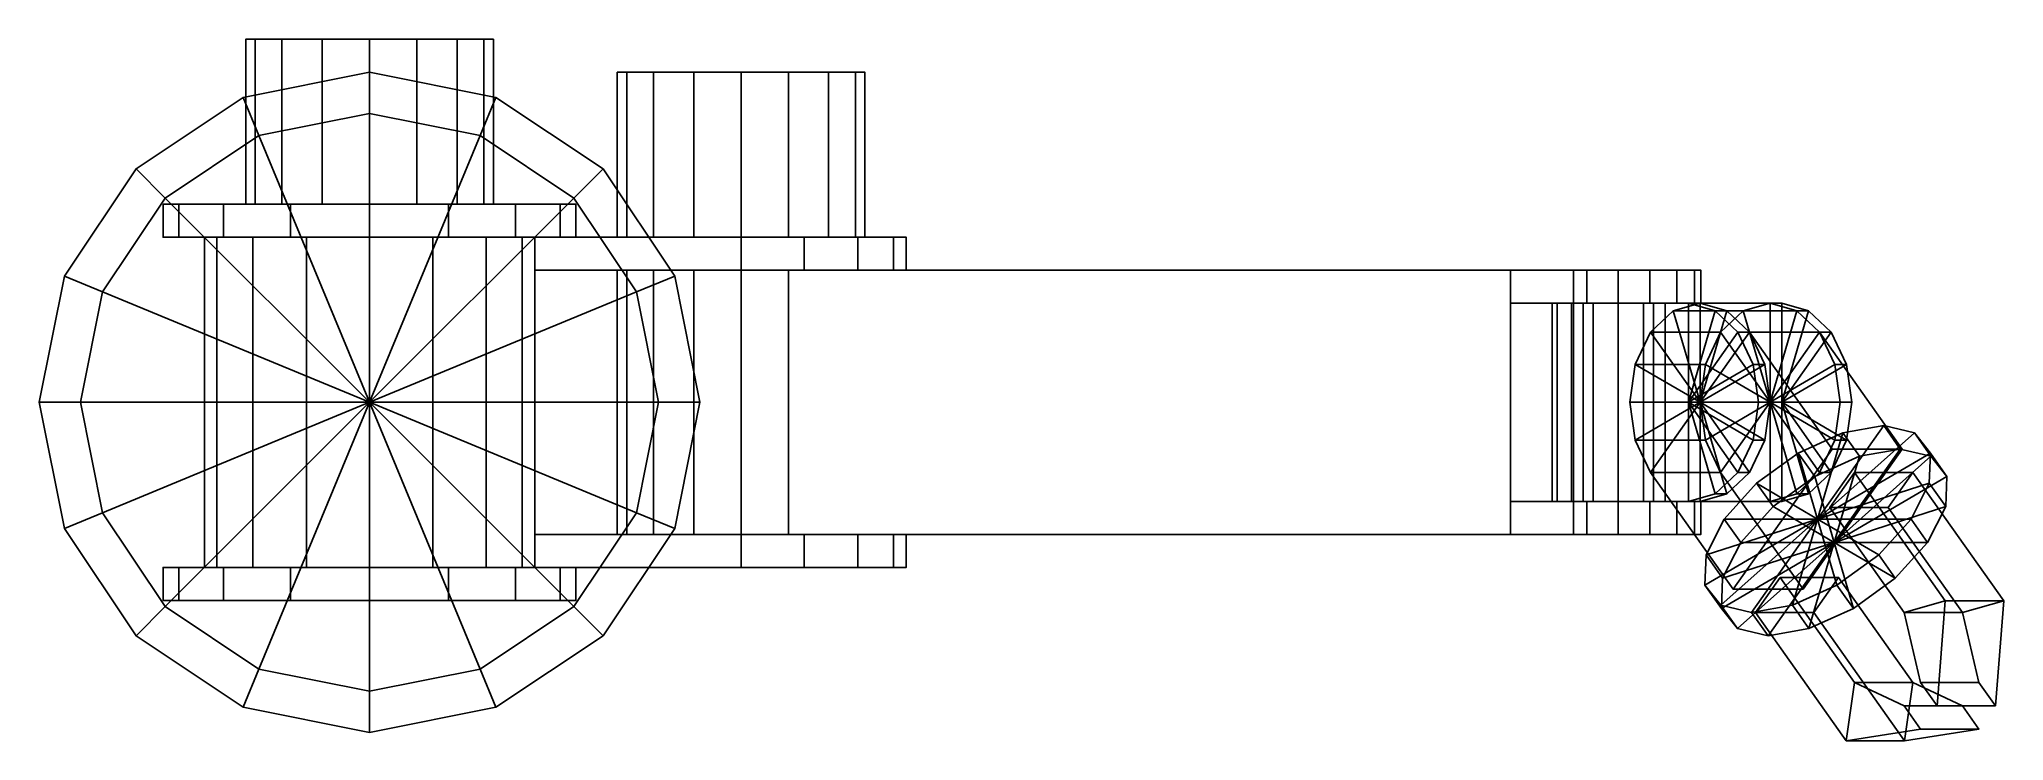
# Model space of a CAD drawing. Header units: metres. Extents: x -119 to 119, y -43 to 43.
import ezdxf

# ---------------------------------------------------------------- set-up
doc = ezdxf.new("R2010")
doc.units = ezdxf.units.M

msp = doc.modelspace()

# ---------------------------------------------------------------- linework, layer by layer
at = {"color": 5}
for points in [[(-78.961914, 42.506096, -25), (-92.820107, 42.506096, -30.74025), (-93.961914, 42.506096, -25), (-78.961914, 42.506096, -25)], [(-78.961914, 42.506096, -25), (-93.961914, 42.506096, -25), (-92.820107, 42.506096, -19.25975), (-78.961914, 42.506096, -25)], [(-92.820107, 42.506096, -30.74025), (-92.820107, 22.506096, -30.74025), (-93.961914, 22.506096, -25), (-93.961914, 42.506096, -25)], [(-93.961914, 42.506096, -25), (-93.961914, 22.506096, -25), (-92.820107, 22.506096, -19.25975), (-92.820107, 42.506096, -19.25975)], [(-78.961914, 42.506096, -25), (-89.568512, 42.506096, -35.606606), (-92.820107, 42.506096, -30.74025), (-78.961914, 42.506096, -25)], [(-78.961914, 42.506096, -25), (-92.820107, 42.506096, -19.25975), (-89.568512, 42.506096, -14.393394), (-78.961914, 42.506096, -25)], [(-89.568512, 42.506096, -35.606606), (-89.568512, 22.506096, -35.606606), (-92.820107, 22.506096, -30.74025), (-92.820107, 42.506096, -30.74025)], [(-92.820107, 42.506096, -19.25975), (-92.820107, 22.506096, -19.25975), (-89.568512, 22.506096, -14.393394), (-89.568512, 42.506096, -14.393394)], [(-78.961914, 42.506096, -25), (-84.702164, 42.506096, -38.858192), (-89.568512, 42.506096, -35.606606), (-78.961914, 42.506096, -25)], [(-78.961914, 42.506096, -25), (-89.568512, 42.506096, -14.393394), (-84.702164, 42.506096, -11.141808), (-78.961914, 42.506096, -25)], [(-84.702164, 42.506096, -38.858192), (-84.702164, 22.506096, -38.858192), (-89.568512, 22.506096, -35.606606), (-89.568512, 42.506096, -35.606606)], [(-89.568512, 42.506096, -14.393394), (-89.568512, 22.506096, -14.393394), (-84.702164, 22.506096, -11.141808), (-84.702164, 42.506096, -11.141808)], [(-78.961914, 42.506096, -25), (-78.961914, 42.506096, -40), (-84.702164, 42.506096, -38.858192), (-78.961914, 42.506096, -25)], [(-78.961914, 42.506096, -25), (-84.702164, 42.506096, -11.141808), (-78.961914, 42.506096, -10), (-78.961914, 42.506096, -25)], [(-78.961914, 42.506096, -40), (-78.961914, 22.506096, -40), (-84.702164, 22.506096, -38.858192), (-84.702164, 42.506096, -38.858192)], [(-84.702164, 42.506096, -11.141808), (-84.702164, 22.506096, -11.141808), (-78.961914, 22.506096, -10), (-78.961914, 42.506096, -10)], [(-78.961914, 42.506096, -25), (-73.221664, 42.506096, -38.858192), (-78.961914, 42.506096, -40), (-78.961914, 42.506096, -25)], [(-78.961914, 42.506096, -25), (-68.355309, 42.506096, -35.606606), (-73.221664, 42.506096, -38.858192), (-78.961914, 42.506096, -25)], [(-78.961914, 42.506096, -25), (-65.103722, 42.506096, -30.74025), (-68.355309, 42.506096, -35.606606), (-78.961914, 42.506096, -25)], [(-78.961914, 42.506096, -25), (-63.961914, 42.506096, -25), (-65.103722, 42.506096, -30.74025), (-78.961914, 42.506096, -25)], [(-78.961914, 42.506096, -25), (-65.103722, 42.506096, -19.25975), (-63.961914, 42.506096, -25), (-78.961914, 42.506096, -25)], [(-78.961914, 42.506096, -25), (-68.355309, 42.506096, -14.393394), (-65.103722, 42.506096, -19.25975), (-78.961914, 42.506096, -25)], [(-78.961914, 42.506096, -25), (-73.221664, 42.506096, -11.141808), (-68.355309, 42.506096, -14.393394), (-78.961914, 42.506096, -25)], [(-78.961914, 42.506096, -25), (-78.961914, 42.506096, -10), (-73.221664, 42.506096, -11.141808), (-78.961914, 42.506096, -25)], [(-73.221664, 42.506096, -38.858192), (-73.221664, 22.506096, -38.858192), (-78.961914, 22.506096, -40), (-78.961914, 42.506096, -40)], [(-78.961914, 42.506096, -10), (-78.961914, 22.506096, -10), (-73.221664, 22.506096, -11.141808), (-73.221664, 42.506096, -11.141808)], [(-68.355309, 42.506096, -35.606606), (-68.355309, 22.506096, -35.606606), (-73.221664, 22.506096, -38.858192), (-73.221664, 42.506096, -38.858192)], [(-73.221664, 42.506096, -11.141808), (-73.221664, 22.506096, -11.141808), (-68.355309, 22.506096, -14.393394), (-68.355309, 42.506096, -14.393394)], [(-65.103722, 42.506096, -30.74025), (-65.103722, 22.506096, -30.74025), (-68.355309, 22.506096, -35.606606), (-68.355309, 42.506096, -35.606606)], [(-68.355309, 42.506096, -14.393394), (-68.355309, 22.506096, -14.393394), (-65.103722, 22.506096, -19.25975), (-65.103722, 42.506096, -19.25975)], [(-63.961914, 42.506096, -25), (-63.961914, 22.506096, -25), (-65.103722, 22.506096, -30.74025), (-65.103722, 42.506096, -30.74025)], [(-65.103722, 42.506096, -19.25975), (-65.103722, 22.506096, -19.25975), (-63.961914, 22.506096, -25), (-63.961914, 42.506096, -25)], [(-48.961914, 38.506096, 80), (-48.961914, 18.506096, 80), (-47.820107, 18.506096, 85.74025), (-47.820107, 38.506096, 85.74025)], [(-47.820107, 38.506096, 74.25975), (-47.820107, 18.506096, 74.25975), (-48.961914, 18.506096, 80), (-48.961914, 38.506096, 80)], [(-33.961914, 38.506096, 80), (-48.961914, 38.506096, 80), (-47.820107, 38.506096, 85.74025), (-33.961914, 38.506096, 80)], [(-33.961914, 38.506096, 80), (-47.820107, 38.506096, 74.25975), (-48.961914, 38.506096, 80), (-33.961914, 38.506096, 80)], [(-47.820107, 38.506096, 85.74025), (-47.820107, 18.506096, 85.74025), (-44.56852, 18.506096, 90.606598), (-44.56852, 38.506096, 90.606598)], [(-44.56852, 38.506096, 69.393402), (-44.56852, 18.506096, 69.393402), (-47.820107, 18.506096, 74.25975), (-47.820107, 38.506096, 74.25975)], [(-33.961914, 38.506096, 80), (-47.820107, 38.506096, 85.74025), (-44.56852, 38.506096, 90.606598), (-33.961914, 38.506096, 80)], [(-33.961914, 38.506096, 80), (-44.56852, 38.506096, 69.393402), (-47.820107, 38.506096, 74.25975), (-33.961914, 38.506096, 80)], [(-44.56852, 38.506096, 90.606598), (-44.56852, 18.506096, 90.606598), (-39.702164, 18.506096, 93.8582), (-39.702164, 38.506096, 93.8582)], [(-39.702164, 38.506096, 66.1418), (-39.702164, 18.506096, 66.1418), (-44.56852, 18.506096, 69.393402), (-44.56852, 38.506096, 69.393402)], [(-33.961914, 38.506096, 80), (-44.56852, 38.506096, 90.606598), (-39.702164, 38.506096, 93.8582), (-33.961914, 38.506096, 80)], [(-33.961914, 38.506096, 80), (-39.702164, 38.506096, 66.1418), (-44.56852, 38.506096, 69.393402), (-33.961914, 38.506096, 80)], [(-39.702164, 38.506096, 93.8582), (-39.702164, 18.506096, 93.8582), (-33.961914, 18.506096, 95), (-33.961914, 38.506096, 95)], [(-33.961914, 38.506096, 65), (-33.961914, 18.506096, 65), (-39.702164, 18.506096, 66.1418), (-39.702164, 38.506096, 66.1418)], [(-33.961914, 38.506096, 80), (-39.702164, 38.506096, 93.8582), (-33.961914, 38.506096, 95), (-33.961914, 38.506096, 80)], [(-33.961914, 38.506096, 80), (-33.961914, 38.506096, 65), (-39.702164, 38.506096, 66.1418), (-33.961914, 38.506096, 80)], [(-33.961914, 38.506096, 95), (-33.961914, 18.506096, 95), (-28.221664, 18.506096, 93.8582), (-28.221664, 38.506096, 93.8582)], [(-28.221664, 38.506096, 66.1418), (-28.221664, 18.506096, 66.1418), (-33.961914, 18.506096, 65), (-33.961914, 38.506096, 65)], [(-33.961914, 38.506096, 80), (-33.961914, 38.506096, 95), (-28.221664, 38.506096, 93.8582), (-33.961914, 38.506096, 80)], [(-33.961914, 38.506096, 80), (-28.221664, 38.506096, 93.8582), (-23.355309, 38.506096, 90.606598), (-33.961914, 38.506096, 80)], [(-33.961914, 38.506096, 80), (-23.355309, 38.506096, 90.606598), (-20.103714, 38.506096, 85.74025), (-33.961914, 38.506096, 80)], [(-33.961914, 38.506096, 80), (-20.103714, 38.506096, 85.74025), (-18.961914, 38.506096, 80), (-33.961914, 38.506096, 80)], [(-33.961914, 38.506096, 80), (-18.961914, 38.506096, 80), (-20.103714, 38.506096, 74.25975), (-33.961914, 38.506096, 80)], [(-33.961914, 38.506096, 80), (-20.103714, 38.506096, 74.25975), (-23.355309, 38.506096, 69.393402), (-33.961914, 38.506096, 80)], [(-33.961914, 38.506096, 80), (-23.355309, 38.506096, 69.393402), (-28.221664, 38.506096, 66.1418), (-33.961914, 38.506096, 80)], [(-33.961914, 38.506096, 80), (-28.221664, 38.506096, 66.1418), (-33.961914, 38.506096, 65), (-33.961914, 38.506096, 80)], [(-28.221664, 38.506096, 93.8582), (-28.221664, 18.506096, 93.8582), (-23.355309, 18.506096, 90.606598), (-23.355309, 38.506096, 90.606598)], [(-23.355309, 38.506096, 69.393402), (-23.355309, 18.506096, 69.393402), (-28.221664, 18.506096, 66.1418), (-28.221664, 38.506096, 66.1418)], [(-23.355309, 38.506096, 90.606598), (-23.355309, 18.506096, 90.606598), (-20.103714, 18.506096, 85.74025), (-20.103714, 38.506096, 85.74025)], [(-20.103714, 38.506096, 74.25975), (-20.103714, 18.506096, 74.25975), (-23.355309, 18.506096, 69.393402), (-23.355309, 38.506096, 69.393402)], [(-20.103714, 38.506096, 85.74025), (-20.103714, 18.506096, 85.74025), (-18.961914, 18.506096, 80), (-18.961914, 38.506096, 80)], [(-18.961914, 38.506096, 80), (-18.961914, 18.506096, 80), (-20.103714, 18.506096, 74.25975), (-20.103714, 38.506096, 74.25975)]]:
    msp.add_3dface(points, dxfattribs=at)
at = {"color": 1}
for points in [[(-78.961914, 33.506096, -70), (-78.961914, 38.506096, -70), (-94.269257, 35.461273, -70), (-92.355835, 30.841881, -70)], [(-78.961914, 38.506096, -70), (-78.961914, 38.506096, -100), (-94.269257, 35.461273, -100), (-94.269257, 35.461273, -70)], [(-65.567993, 30.841881, -70), (-63.654579, 35.461273, -70), (-78.961914, 38.506096, -70), (-78.961914, 33.506096, -70)], [(-63.654579, 35.461273, -70), (-63.654579, 35.461273, -100), (-78.961914, 38.506096, -100), (-78.961914, 38.506096, -70)], [(-92.355835, 30.841881, -70), (-94.269257, 35.461273, -70), (-107.246185, 26.790367, -70), (-103.710648, 23.254829, -70)], [(-94.269257, 35.461273, -70), (-94.269257, 35.461273, -100), (-107.246185, 26.790367, -100), (-107.246185, 26.790367, -70)], [(-78.961914, -1.493904, -50), (-78.961914, 33.506096, -50), (-92.355835, 30.841881, -50), (-78.961914, -1.493904, -50)], [(-78.961914, 33.506096, -50), (-78.961914, 33.506096, -70), (-92.355835, 30.841881, -70), (-92.355835, 30.841881, -50)], [(-78.961914, -1.493904, -50), (-65.567993, 30.841881, -50), (-78.961914, 33.506096, -50), (-78.961914, -1.493904, -50)], [(-65.567993, 30.841881, -50), (-65.567993, 30.841881, -70), (-78.961914, 33.506096, -70), (-78.961914, 33.506096, -50)], [(-54.213181, 23.254829, -70), (-50.677643, 26.790367, -70), (-63.654579, 35.461273, -70), (-65.567993, 30.841881, -70)], [(-50.677643, 26.790367, -70), (-50.677643, 26.790367, -100), (-63.654579, 35.461273, -100), (-63.654579, 35.461273, -70)], [(-78.961914, -1.493904, -50), (-92.355835, 30.841881, -50), (-103.710648, 23.254829, -50), (-78.961914, -1.493904, -50)], [(-92.355835, 30.841881, -50), (-92.355835, 30.841881, -70), (-103.710648, 23.254829, -70), (-103.710648, 23.254829, -50)], [(-78.961914, -1.493904, -50), (-54.213181, 23.254829, -50), (-65.567993, 30.841881, -50), (-78.961914, -1.493904, -50)], [(-54.213181, 23.254829, -50), (-54.213181, 23.254829, -70), (-65.567993, 30.841881, -70), (-65.567993, 30.841881, -50)], [(-103.710648, 23.254829, -70), (-107.246185, 26.790367, -70), (-115.917099, 13.813431, -70), (-111.297699, 11.900017, -70)], [(-107.246185, 26.790367, -70), (-107.246185, 26.790367, -100), (-115.917099, 13.813431, -100), (-115.917099, 13.813431, -70)], [(-46.626129, 11.900017, -70), (-42.006737, 13.813431, -70), (-50.677643, 26.790367, -70), (-54.213181, 23.254829, -70)], [(-42.006737, 13.813431, -70), (-42.006737, 13.813431, -100), (-50.677643, 26.790367, -100), (-50.677643, 26.790367, -70)], [(-78.961914, -1.493904, -50), (-103.710648, 23.254829, -50), (-111.297699, 11.900017, -50), (-78.961914, -1.493904, -50)], [(-103.710648, 23.254829, -50), (-103.710648, 23.254829, -70), (-111.297699, 11.900017, -70), (-111.297699, 11.900017, -50)], [(-78.961914, -1.493904, -50), (-46.626129, 11.900017, -50), (-54.213181, 23.254829, -50), (-78.961914, -1.493904, -50)], [(-46.626129, 11.900017, -50), (-46.626129, 11.900017, -70), (-54.213181, 23.254829, -70), (-54.213181, 23.254829, -50)], [(-111.297699, 11.900017, -70), (-115.917099, 13.813431, -70), (-118.961914, -1.493904, -70), (-113.961914, -1.493904, -70)], [(-115.917099, 13.813431, -70), (-115.917099, 13.813431, -100), (-118.961914, -1.493904, -100), (-118.961914, -1.493904, -70)], [(-78.961914, -1.493904, -50), (-111.297699, 11.900017, -50), (-113.961914, -1.493904, -50), (-78.961914, -1.493904, -50)], [(-111.297699, 11.900017, -50), (-111.297699, 11.900017, -70), (-113.961914, -1.493904, -70), (-113.961914, -1.493904, -50)], [(-78.961914, -1.493904, -50), (-43.961914, -1.493904, -50), (-46.626129, 11.900017, -50), (-78.961914, -1.493904, -50)], [(-43.961914, -1.493904, -70), (-38.961914, -1.493904, -70), (-42.006737, 13.813431, -70), (-46.626129, 11.900017, -70)], [(-43.961914, -1.493904, -50), (-43.961914, -1.493904, -70), (-46.626129, 11.900017, -70), (-46.626129, 11.900017, -50)], [(-38.961914, -1.493904, -70), (-38.961914, -1.493904, -100), (-42.006737, 13.813431, -100), (-42.006737, 13.813431, -70)], [(-113.961914, -1.493904, -70), (-118.961914, -1.493904, -70), (-115.917099, -16.801239, -70), (-111.297699, -14.887825, -70)], [(-118.961914, -1.493904, -70), (-118.961914, -1.493904, -100), (-115.917099, -16.801239, -100), (-115.917099, -16.801239, -70)], [(-78.961914, -1.493904, -50), (-113.961914, -1.493904, -50), (-111.297699, -14.887825, -50), (-78.961914, -1.493904, -50)], [(-113.961914, -1.493904, -50), (-113.961914, -1.493904, -70), (-111.297699, -14.887825, -70), (-111.297699, -14.887825, -50)], [(-78.961914, -1.493904, -50), (-111.297699, -14.887825, -50), (-103.710648, -26.242641, -50), (-78.961914, -1.493904, -50)], [(-78.961914, -1.493904, -50), (-103.710648, -26.242641, -50), (-92.355835, -33.829689, -50), (-78.961914, -1.493904, -50)], [(-78.961914, -1.493904, -50), (-92.355835, -33.829689, -50), (-78.961914, -36.493904, -50), (-78.961914, -1.493904, -50)], [(-78.961914, -1.493904, -50), (-46.626129, -14.887825, -50), (-43.961914, -1.493904, -50), (-78.961914, -1.493904, -50)], [(-78.961914, -1.493904, -50), (-54.213181, -26.242641, -50), (-46.626129, -14.887825, -50), (-78.961914, -1.493904, -50)], [(-78.961914, -1.493904, -50), (-65.567993, -33.829689, -50), (-54.213181, -26.242641, -50), (-78.961914, -1.493904, -50)], [(-78.961914, -1.493904, -50), (-78.961914, -36.493904, -50), (-65.567993, -33.829689, -50), (-78.961914, -1.493904, -50)], [(-46.626129, -14.887825, -50), (-46.626129, -14.887825, -70), (-43.961914, -1.493904, -70), (-43.961914, -1.493904, -50)], [(-46.626129, -14.887825, -70), (-42.006737, -16.801239, -70), (-38.961914, -1.493904, -70), (-43.961914, -1.493904, -70)], [(-42.006737, -16.801239, -70), (-42.006737, -16.801239, -100), (-38.961914, -1.493904, -100), (-38.961914, -1.493904, -70)], [(-111.297699, -14.887825, -70), (-115.917099, -16.801239, -70), (-107.246185, -29.778175, -70), (-103.710648, -26.242641, -70)], [(-111.297699, -14.887825, -50), (-111.297699, -14.887825, -70), (-103.710648, -26.242641, -70), (-103.710648, -26.242641, -50)], [(-54.213181, -26.242641, -50), (-54.213181, -26.242641, -70), (-46.626129, -14.887825, -70), (-46.626129, -14.887825, -50)], [(-54.213181, -26.242641, -70), (-50.677643, -29.778175, -70), (-42.006737, -16.801239, -70), (-46.626129, -14.887825, -70)], [(-115.917099, -16.801239, -70), (-115.917099, -16.801239, -100), (-107.246185, -29.778175, -100), (-107.246185, -29.778175, -70)], [(-50.677643, -29.778175, -70), (-50.677643, -29.778175, -100), (-42.006737, -16.801239, -100), (-42.006737, -16.801239, -70)], [(-103.710648, -26.242641, -70), (-107.246185, -29.778175, -70), (-94.269257, -38.449085, -70), (-92.355835, -33.829689, -70)], [(-103.710648, -26.242641, -50), (-103.710648, -26.242641, -70), (-92.355835, -33.829689, -70), (-92.355835, -33.829689, -50)], [(-65.567993, -33.829689, -50), (-65.567993, -33.829689, -70), (-54.213181, -26.242641, -70), (-54.213181, -26.242641, -50)], [(-65.567993, -33.829689, -70), (-63.654579, -38.449085, -70), (-50.677643, -29.778175, -70), (-54.213181, -26.242641, -70)], [(-107.246185, -29.778175, -70), (-107.246185, -29.778175, -100), (-94.269257, -38.449085, -100), (-94.269257, -38.449085, -70)], [(-63.654579, -38.449085, -70), (-63.654579, -38.449085, -100), (-50.677643, -29.778175, -100), (-50.677643, -29.778175, -70)], [(-92.355835, -33.829689, -70), (-94.269257, -38.449085, -70), (-78.961914, -41.493904, -70), (-78.961914, -36.493904, -70)], [(-92.355835, -33.829689, -50), (-92.355835, -33.829689, -70), (-78.961914, -36.493904, -70), (-78.961914, -36.493904, -50)], [(-78.961914, -36.493904, -50), (-78.961914, -36.493904, -70), (-65.567993, -33.829689, -70), (-65.567993, -33.829689, -50)], [(-78.961914, -36.493904, -70), (-78.961914, -41.493904, -70), (-63.654579, -38.449085, -70), (-65.567993, -33.829689, -70)], [(-94.269257, -38.449085, -70), (-94.269257, -38.449085, -100), (-78.961914, -41.493904, -100), (-78.961914, -41.493904, -70)], [(-78.961914, -41.493904, -70), (-78.961914, -41.493904, -100), (-63.654579, -38.449085, -100), (-63.654579, -38.449085, -70)]]:
    msp.add_3dface(points, dxfattribs=at)
at = {"color": 2}
for points in [[(-103.961914, 22.506096, -50), (-53.961914, 22.506096, -50), (-53.961914, 22.506096, -25), (-103.961914, 22.506096, -25)], [(-78.961914, 22.506096, -25), (-102.058899, 22.506096, -15.432915), (-103.961914, 22.506096, -25), (-78.961914, 22.506096, -25)], [(-102.058899, 18.506096, -15.432915), (-102.058899, 22.506096, -15.432915), (-103.961914, 22.506096, -25), (-103.961914, 18.506096, -25)], [(-103.961914, 22.506096, -25), (-103.961914, 22.506096, -50), (-103.961914, 18.506096, -50), (-103.961914, 18.506096, -25)], [(-78.961914, 22.506096, -25), (-96.639587, 22.506096, -7.322327), (-102.058899, 22.506096, -15.432915), (-78.961914, 22.506096, -25)], [(-96.639587, 18.506096, -7.322327), (-96.639587, 22.506096, -7.322327), (-102.058899, 22.506096, -15.432915), (-102.058899, 18.506096, -15.432915)], [(-78.961914, 22.506096, -25), (-88.528999, 22.506096, -1.903015), (-96.639587, 22.506096, -7.322327), (-78.961914, 22.506096, -25)], [(-88.528999, 18.506096, -1.903015), (-88.528999, 22.506096, -1.903015), (-96.639587, 22.506096, -7.322327), (-96.639587, 18.506096, -7.322327)], [(-78.961914, 22.506096, -25), (-78.961914, 22.506096), (-88.528999, 22.506096, -1.903015), (-78.961914, 22.506096, -25)], [(-78.961914, 18.506096), (-78.961914, 22.506096), (-88.528999, 22.506096, -1.903015), (-88.528999, 18.506096, -1.903015)], [(-78.961914, 22.506096, -25), (-55.864929, 22.506096, -15.432915), (-61.284241, 22.506096, -7.322327), (-78.961914, 22.506096, -25)], [(-78.961914, 22.506096, -25), (-61.284241, 22.506096, -7.322327), (-69.394829, 22.506096, -1.903015), (-78.961914, 22.506096, -25)], [(-78.961914, 22.506096, -25), (-69.394829, 22.506096, -1.903015), (-78.961914, 22.506096), (-78.961914, 22.506096, -25)], [(-78.961914, 22.506096, -25), (-53.961914, 22.506096, -25), (-55.864929, 22.506096, -15.432915), (-78.961914, 22.506096, -25)], [(-69.394829, 18.506096, -1.903015), (-69.394829, 22.506096, -1.903015), (-78.961914, 22.506096), (-78.961914, 18.506096)], [(-61.284241, 18.506096, -7.322327), (-61.284241, 22.506096, -7.322327), (-69.394829, 22.506096, -1.903015), (-69.394829, 18.506096, -1.903015)], [(-55.864929, 18.506096, -15.432915), (-55.864929, 22.506096, -15.432915), (-61.284241, 22.506096, -7.322327), (-61.284241, 18.506096, -7.322327)], [(-53.961914, 18.506096, -25), (-53.961914, 22.506096, -25), (-55.864929, 22.506096, -15.432915), (-55.864929, 18.506096, -15.432915)], [(-53.961914, 22.506096, -25), (-53.961914, 22.506096, -50), (-53.961914, 18.506096, -50), (-53.961914, 18.506096, -25)], [(-78.961914, 18.506096, -25), (-102.058899, 18.506096, -15.432915), (-103.961914, 18.506096, -25), (-78.961914, 18.506096, -25)], [(-103.961914, 18.506096, -50), (-53.961914, 18.506096, -50), (-53.961914, 18.506096, -25), (-103.961914, 18.506096, -25)], [(-78.961914, 18.506096, -25), (-96.639587, 18.506096, -7.322327), (-102.058899, 18.506096, -15.432915), (-78.961914, 18.506096, -25)], [(-78.961914, 18.506096, -25), (-88.528999, 18.506096, -1.903015), (-96.639587, 18.506096, -7.322327), (-78.961914, 18.506096, -25)], [(-78.961914, 18.506096, -25), (-78.961914, 18.506096), (-88.528999, 18.506096, -1.903015), (-78.961914, 18.506096, -25)], [(-78.961914, 18.506096, -25), (-55.864929, 18.506096, -15.432915), (-61.284241, 18.506096, -7.322327), (-78.961914, 18.506096, -25)], [(-78.961914, 18.506096, -25), (-61.284241, 18.506096, -7.322327), (-69.394829, 18.506096, -1.903015), (-78.961914, 18.506096, -25)], [(-78.961914, 18.506096, -25), (-69.394829, 18.506096, -1.903015), (-78.961914, 18.506096), (-78.961914, 18.506096, -25)], [(-78.961914, 18.506096, -25), (-53.961914, 18.506096, -25), (-55.864929, 18.506096, -15.432915), (-78.961914, 18.506096, -25)], [(-58.961914, 18.506096, 50), (-33.961914, 18.506096, 58.797729), (-33.961914, 18.506096, 100), (-58.961914, 18.506096, 100)], [(-58.961914, 18.506096, 100), (-33.961914, 18.506096, 100), (-33.961914, 14.506096, 100), (-58.961914, 14.506096, 100)], [(-58.961914, 18.506096, 50), (-26.308243, 18.506096, 61.522415), (-26.308243, 14.506096, 61.522415), (-58.961914, 14.506096, 50)], [(-33.961914, 18.506096, 80), (-26.308243, 18.506096, 61.522415), (-33.961914, 18.506096, 58.797729), (-33.961914, 18.506096, 80)], [(-33.961914, 18.506096, 80), (-26.308243, 18.506096, 98.477585), (-33.961914, 18.506096, 100), (-33.961914, 18.506096, 80)], [(-33.961914, 18.506096, 80), (-19.819778, 18.506096, 94.142136), (-26.308243, 18.506096, 98.477585), (-33.961914, 18.506096, 80)], [(-33.961914, 18.506096, 80), (-15.484329, 18.506096, 87.653671), (-19.819778, 18.506096, 94.142136), (-33.961914, 18.506096, 80)], [(-33.961914, 18.506096, 80), (-13.961914, 18.506096, 80), (-15.484329, 18.506096, 87.653671), (-33.961914, 18.506096, 80)], [(-33.961914, 18.506096, 80), (-15.484329, 18.506096, 72.346329), (-13.961914, 18.506096, 80), (-33.961914, 18.506096, 80)], [(-33.961914, 18.506096, 80), (-19.819778, 18.506096, 65.857864), (-15.484329, 18.506096, 72.346329), (-33.961914, 18.506096, 80)], [(-33.961914, 18.506096, 80), (-26.308243, 18.506096, 61.522415), (-19.819778, 18.506096, 65.857864), (-33.961914, 18.506096, 80)], [(-26.308243, 14.506096, 98.477585), (-26.308243, 18.506096, 98.477585), (-33.961914, 18.506096, 100), (-33.961914, 14.506096, 100)], [(-19.819778, 14.506096, 94.142136), (-19.819778, 18.506096, 94.142136), (-26.308243, 18.506096, 98.477585), (-26.308243, 14.506096, 98.477585)], [(-26.308243, 14.506096, 61.522415), (-26.308243, 18.506096, 61.522415), (-19.819778, 18.506096, 65.857864), (-19.819778, 14.506096, 65.857864)], [(-15.484329, 14.506096, 87.653671), (-15.484329, 18.506096, 87.653671), (-19.819778, 18.506096, 94.142136), (-19.819778, 14.506096, 94.142136)], [(-19.819778, 14.506096, 65.857864), (-19.819778, 18.506096, 65.857864), (-15.484329, 18.506096, 72.346329), (-15.484329, 14.506096, 72.346329)], [(-13.961914, 14.506096, 80), (-13.961914, 18.506096, 80), (-15.484329, 18.506096, 87.653671), (-15.484329, 14.506096, 87.653671)], [(-15.484329, 14.506096, 72.346329), (-15.484329, 18.506096, 72.346329), (-13.961914, 18.506096, 80), (-13.961914, 14.506096, 80)], [(-58.961914, 14.506096, 50), (-33.961914, 14.506096, 58.797729), (-33.961914, 14.506096, 100), (-58.961914, 14.506096, 100)], [(-33.961914, 14.506096, 80), (-26.308243, 14.506096, 61.522415), (-19.819778, 14.506096, 65.857864), (-33.961914, 14.506096, 80)], [(-33.961914, 14.506096, 80), (-19.819778, 14.506096, 65.857864), (-15.484329, 14.506096, 72.346329), (-33.961914, 14.506096, 80)], [(-33.961914, 14.506096, 80), (-15.484329, 14.506096, 72.346329), (-13.961914, 14.506096, 80), (-33.961914, 14.506096, 80)], [(-33.961914, 14.506096, 80), (-13.961914, 14.506096, 80), (-15.484329, 14.506096, 87.653671), (-33.961914, 14.506096, 80)], [(-33.961914, 14.506096, 80), (-15.484329, 14.506096, 87.653671), (-19.819778, 14.506096, 94.142136), (-33.961914, 14.506096, 80)], [(-33.961914, 14.506096, 80), (-19.819778, 14.506096, 94.142136), (-26.308243, 14.506096, 98.477585), (-33.961914, 14.506096, 80)], [(-33.961914, 14.506096, 80), (-26.308243, 14.506096, 98.477585), (-33.961914, 14.506096, 100), (-33.961914, 14.506096, 80)], [(-33.961914, 14.506096, 80), (-26.308243, 14.506096, 61.522415), (-33.961914, 14.506096, 58.797729), (-33.961914, 14.506096, 80)], [(64.284225, -13.493904, 35.991409), (64.284225, 10.506096, 35.991409), (64.893188, 10.506096, 32.929932), (64.893188, -13.493904, 32.929932)], [(64.893188, 10.506096, 39.052872), (64.893188, -13.493904, 39.052872), (64.284225, -13.493904, 35.991409), (64.284225, 10.506096, 35.991409)], [(72.284225, 10.506096, 35.991409), (64.284225, 10.506096, 35.991409), (64.893188, 10.506096, 39.052872), (72.284225, 10.506096, 35.991409)], [(72.284225, 10.506096, 35.991409), (64.893188, 10.506096, 32.929932), (64.284225, 10.506096, 35.991409), (72.284225, 10.506096, 35.991409)], [(64.893188, 10.506096, 32.929932), (64.893188, -13.493904, 32.929932), (66.62738, -13.493889, 30.334549), (66.62738, 10.506111, 30.334549)], [(72.284225, 10.506096, 35.991409), (66.62738, 10.506111, 30.334549), (64.893188, 10.506096, 32.929932), (72.284225, 10.506096, 35.991409)], [(66.62738, 10.506096, 41.648254), (64.893188, 10.506096, 39.052872), (64.893188, -13.493904, 39.052872), (66.62738, -13.493904, 41.648254)], [(72.284225, 10.506096, 35.991409), (64.893188, 10.506096, 39.052872), (66.62738, 10.506096, 41.648254), (72.284225, 10.506096, 35.991409)], [(69.222763, -13.493904, 43.382446), (69.222763, 10.506096, 43.382446), (66.62738, 10.506096, 41.648254), (66.62738, -13.493904, 41.648254)], [(72.284225, 10.506096, 35.991409), (66.62738, 10.506096, 41.648254), (69.222763, 10.506096, 43.382446), (72.284225, 10.506096, 35.991409)], [(72.284225, 10.506096, 43.991409), (72.284225, -13.493904, 43.991409), (69.222763, -13.493904, 43.382446), (69.222763, 10.506096, 43.382446)], [(72.284225, 10.506096, 35.991409), (69.222763, 10.506096, 43.382446), (72.284225, 10.506096, 43.991409), (72.284225, 10.506096, 35.991409)], [(72.284225, 10.506096, 35.991409), (75.345703, 10.506096, 43.382446), (77.941086, 10.506111, 41.648254), (72.284225, 10.506096, 35.991409)], [(75.345703, -13.493904, 43.382446), (75.345703, 10.506096, 43.382446), (72.284225, 10.506096, 43.991409), (72.284225, -13.493904, 43.991409)], [(72.284225, 10.506096, 35.991409), (72.284225, 10.506096, 43.991409), (75.345703, 10.506096, 43.382446), (72.284225, 10.506096, 35.991409)], [(77.941086, 10.506111, 41.648254), (77.941086, -13.493889, 41.648254), (75.345703, -13.493904, 43.382446), (75.345703, 10.506096, 43.382446)], [(72.284225, -13.493904, 35.991409), (64.893188, -13.493904, 32.929932), (64.284225, -13.493904, 35.991409), (72.284225, -13.493904, 35.991409)], [(72.284225, -13.493904, 35.991409), (64.284225, -13.493904, 35.991409), (64.893188, -13.493904, 39.052872), (72.284225, -13.493904, 35.991409)], [(72.284225, -13.493904, 35.991409), (66.62738, -13.493889, 30.334549), (64.893188, -13.493904, 32.929932), (72.284225, -13.493904, 35.991409)], [(72.284225, -13.493904, 35.991409), (64.893188, -13.493904, 39.052872), (66.62738, -13.493904, 41.648254), (72.284225, -13.493904, 35.991409)], [(72.284225, -13.493904, 35.991409), (66.62738, -13.493904, 41.648254), (69.222763, -13.493904, 43.382446), (72.284225, -13.493904, 35.991409)], [(72.284225, -13.493904, 35.991409), (69.222763, -13.493904, 43.382446), (72.284225, -13.493904, 43.991409), (72.284225, -13.493904, 35.991409)], [(72.284225, -13.493904, 35.991409), (75.345703, -13.493904, 43.382446), (77.941086, -13.493889, 41.648254), (72.284225, -13.493904, 35.991409)], [(72.284225, -13.493904, 35.991409), (72.284225, -13.493904, 43.991409), (75.345703, -13.493904, 43.382446), (72.284225, -13.493904, 35.991409)], [(-58.961914, -17.493904, 50), (-26.308243, -17.493904, 61.522415), (-26.308243, -21.493904, 61.522415), (-58.961914, -21.493904, 50)], [(-58.961914, -17.493904, 100), (-33.961914, -17.493904, 100), (-33.961914, -21.493904, 100), (-58.961914, -21.493904, 100)], [(-58.961914, -17.493904, 50), (-33.961914, -17.493904, 58.797729), (-33.961914, -17.493904, 100), (-58.961914, -17.493904, 100)], [(-26.308243, -21.493904, 98.477585), (-26.308243, -17.493904, 98.477585), (-33.961914, -17.493904, 100), (-33.961914, -21.493904, 100)], [(-33.961914, -17.493904, 80), (-26.308243, -17.493904, 61.522415), (-19.819778, -17.493904, 65.857864), (-33.961914, -17.493904, 80)], [(-33.961914, -17.493904, 80), (-19.819778, -17.493904, 65.857864), (-15.484329, -17.493904, 72.346329), (-33.961914, -17.493904, 80)], [(-33.961914, -17.493904, 80), (-15.484329, -17.493904, 72.346329), (-13.961914, -17.493904, 80), (-33.961914, -17.493904, 80)], [(-33.961914, -17.493904, 80), (-13.961914, -17.493904, 80), (-15.484329, -17.493904, 87.653671), (-33.961914, -17.493904, 80)], [(-33.961914, -17.493904, 80), (-15.484329, -17.493904, 87.653671), (-19.819778, -17.493904, 94.142136), (-33.961914, -17.493904, 80)], [(-33.961914, -17.493904, 80), (-19.819778, -17.493904, 94.142136), (-26.308243, -17.493904, 98.477585), (-33.961914, -17.493904, 80)], [(-33.961914, -17.493904, 80), (-26.308243, -17.493904, 98.477585), (-33.961914, -17.493904, 100), (-33.961914, -17.493904, 80)], [(-33.961914, -17.493904, 80), (-26.308243, -17.493904, 61.522415), (-33.961914, -17.493904, 58.797729), (-33.961914, -17.493904, 80)], [(-26.308243, -21.493904, 61.522415), (-26.308243, -17.493904, 61.522415), (-19.819778, -17.493904, 65.857864), (-19.819778, -21.493904, 65.857864)], [(-19.819778, -21.493904, 94.142136), (-19.819778, -17.493904, 94.142136), (-26.308243, -17.493904, 98.477585), (-26.308243, -21.493904, 98.477585)], [(-19.819778, -21.493904, 65.857864), (-19.819778, -17.493904, 65.857864), (-15.484329, -17.493904, 72.346329), (-15.484329, -21.493904, 72.346329)], [(-15.484329, -21.493904, 87.653671), (-15.484329, -17.493904, 87.653671), (-19.819778, -17.493904, 94.142136), (-19.819778, -21.493904, 94.142136)], [(-15.484329, -21.493904, 72.346329), (-15.484329, -17.493904, 72.346329), (-13.961914, -17.493904, 80), (-13.961914, -21.493904, 80)], [(-13.961914, -21.493904, 80), (-13.961914, -17.493904, 80), (-15.484329, -17.493904, 87.653671), (-15.484329, -21.493904, 87.653671)], [(-78.961914, -21.493904, -25), (-102.058899, -21.493904, -15.432915), (-103.961914, -21.493904, -25), (-78.961914, -21.493904, -25)], [(-103.961914, -21.493904, -50), (-53.961914, -21.493904, -50), (-53.961914, -21.493904, -25), (-103.961914, -21.493904, -25)], [(-103.961914, -25.493904, -25), (-103.961914, -25.493904, -50), (-103.961914, -21.493904, -50), (-103.961914, -21.493904, -25)], [(-102.058899, -21.493904, -15.432915), (-102.058899, -25.493904, -15.432915), (-103.961914, -25.493904, -25), (-103.961914, -21.493904, -25)], [(-78.961914, -21.493904, -25), (-96.639587, -21.493904, -7.322327), (-102.058899, -21.493904, -15.432915), (-78.961914, -21.493904, -25)], [(-96.639587, -21.493904, -7.322327), (-96.639587, -25.493904, -7.322327), (-102.058899, -25.493904, -15.432915), (-102.058899, -21.493904, -15.432915)], [(-78.961914, -21.493904, -25), (-88.528999, -21.493904, -1.903015), (-96.639587, -21.493904, -7.322327), (-78.961914, -21.493904, -25)], [(-88.528999, -21.493904, -1.903015), (-88.528999, -25.493904, -1.903015), (-96.639587, -25.493904, -7.322327), (-96.639587, -21.493904, -7.322327)], [(-78.961914, -21.493904, -25), (-78.961914, -21.493904), (-88.528999, -21.493904, -1.903015), (-78.961914, -21.493904, -25)], [(-78.961914, -21.493904), (-78.961914, -25.493904), (-88.528999, -25.493904, -1.903015), (-88.528999, -21.493904, -1.903015)], [(-78.961914, -21.493904, -25), (-55.864929, -21.493904, -15.432915), (-61.284241, -21.493904, -7.322327), (-78.961914, -21.493904, -25)], [(-78.961914, -21.493904, -25), (-61.284241, -21.493904, -7.322327), (-69.394829, -21.493904, -1.903015), (-78.961914, -21.493904, -25)], [(-78.961914, -21.493904, -25), (-69.394829, -21.493904, -1.903015), (-78.961914, -21.493904), (-78.961914, -21.493904, -25)], [(-78.961914, -21.493904, -25), (-53.961914, -21.493904, -25), (-55.864929, -21.493904, -15.432915), (-78.961914, -21.493904, -25)], [(-69.394829, -21.493904, -1.903015), (-69.394829, -25.493904, -1.903015), (-78.961914, -25.493904), (-78.961914, -21.493904)], [(-61.284241, -21.493904, -7.322327), (-61.284241, -25.493904, -7.322327), (-69.394829, -25.493904, -1.903015), (-69.394829, -21.493904, -1.903015)], [(-55.864929, -21.493904, -15.432915), (-55.864929, -25.493904, -15.432915), (-61.284241, -25.493904, -7.322327), (-61.284241, -21.493904, -7.322327)], [(-58.961914, -21.493904, 50), (-33.961914, -21.493904, 58.797729), (-33.961914, -21.493904, 100), (-58.961914, -21.493904, 100)], [(-53.961914, -21.493904, -25), (-53.961914, -25.493904, -25), (-55.864929, -25.493904, -15.432915), (-55.864929, -21.493904, -15.432915)], [(-53.961914, -25.493904, -25), (-53.961914, -25.493904, -50), (-53.961914, -21.493904, -50), (-53.961914, -21.493904, -25)], [(-33.961914, -21.493904, 80), (-26.308243, -21.493904, 61.522415), (-33.961914, -21.493904, 58.797729), (-33.961914, -21.493904, 80)], [(-33.961914, -21.493904, 80), (-26.308243, -21.493904, 98.477585), (-33.961914, -21.493904, 100), (-33.961914, -21.493904, 80)], [(-33.961914, -21.493904, 80), (-19.819778, -21.493904, 94.142136), (-26.308243, -21.493904, 98.477585), (-33.961914, -21.493904, 80)], [(-33.961914, -21.493904, 80), (-15.484329, -21.493904, 87.653671), (-19.819778, -21.493904, 94.142136), (-33.961914, -21.493904, 80)], [(-33.961914, -21.493904, 80), (-13.961914, -21.493904, 80), (-15.484329, -21.493904, 87.653671), (-33.961914, -21.493904, 80)], [(-33.961914, -21.493904, 80), (-15.484329, -21.493904, 72.346329), (-13.961914, -21.493904, 80), (-33.961914, -21.493904, 80)], [(-33.961914, -21.493904, 80), (-19.819778, -21.493904, 65.857864), (-15.484329, -21.493904, 72.346329), (-33.961914, -21.493904, 80)], [(-33.961914, -21.493904, 80), (-26.308243, -21.493904, 61.522415), (-19.819778, -21.493904, 65.857864), (-33.961914, -21.493904, 80)], [(-78.961914, -25.493904, -25), (-102.058899, -25.493904, -15.432915), (-103.961914, -25.493904, -25), (-78.961914, -25.493904, -25)], [(-103.961914, -25.493904, -50), (-53.961914, -25.493904, -50), (-53.961914, -25.493904, -25), (-103.961914, -25.493904, -25)], [(-78.961914, -25.493904, -25), (-96.639587, -25.493904, -7.322327), (-102.058899, -25.493904, -15.432915), (-78.961914, -25.493904, -25)], [(-78.961914, -25.493904, -25), (-88.528999, -25.493904, -1.903015), (-96.639587, -25.493904, -7.322327), (-78.961914, -25.493904, -25)], [(-78.961914, -25.493904, -25), (-78.961914, -25.493904), (-88.528999, -25.493904, -1.903015), (-78.961914, -25.493904, -25)], [(-78.961914, -25.493904, -25), (-53.961914, -25.493904, -25), (-55.864929, -25.493904, -15.432915), (-78.961914, -25.493904, -25)], [(-78.961914, -25.493904, -25), (-69.394829, -25.493904, -1.903015), (-78.961914, -25.493904), (-78.961914, -25.493904, -25)], [(-78.961914, -25.493904, -25), (-61.284241, -25.493904, -7.322327), (-69.394829, -25.493904, -1.903015), (-78.961914, -25.493904, -25)], [(-78.961914, -25.493904, -25), (-55.864929, -25.493904, -15.432915), (-61.284241, -25.493904, -7.322327), (-78.961914, -25.493904, -25)]]:
    msp.add_3dface(points, dxfattribs=at)
at = {"color": 3}
for points in [[(-58.961914, 18.506096, 100), (-58.961914, -21.493904, 100), (-98.961914, -21.493904, 70), (-98.961914, 18.506096, 70)], [(-98.961914, 18.506096, 70), (-98.961914, -21.493904, 70), (-98.961914, -21.493904, -25), (-98.961914, 18.506096, -25)], [(-58.961914, 18.506096, 100), (-98.961914, 18.506096, 70), (-98.961914, 18.506096, -25), (-58.961914, 18.506096, -25)], [(-98.961914, -21.493904, -25), (-98.961914, 18.506096, -25), (-97.439507, 18.506096, -32.653671), (-97.439507, -21.493904, -32.653671)], [(-97.439507, -21.493904, -32.653671), (-97.439507, 18.506096, -32.653671), (-93.10405, 18.506096, -39.142136), (-93.10405, -21.493904, -39.142136)], [(-93.10405, -21.493904, -39.142136), (-93.10405, 18.506096, -39.142136), (-86.615585, 18.506096, -43.477592), (-86.615585, -21.493904, -43.477592)], [(-86.615585, -21.493904, -43.477592), (-86.615585, 18.506096, -43.477592), (-78.961914, 18.506096, -45), (-78.961914, -21.493904, -45)], [(-78.961914, -21.493904, -45), (-78.961914, 18.506096, -45), (-71.308243, 18.506096, -43.477592), (-71.308243, -21.493904, -43.477592)], [(-71.308243, -21.493904, -43.477592), (-71.308243, 18.506096, -43.477592), (-64.819778, 18.506096, -39.142136), (-64.819778, -21.493904, -39.142136)], [(-64.819778, -21.493904, -39.142136), (-64.819778, 18.506096, -39.142136), (-60.484322, 18.506096, -32.653671), (-60.484322, -21.493904, -32.653671)], [(-60.484322, -21.493904, -32.653671), (-60.484322, 18.506096, -32.653671), (-58.961914, 18.506096, -25), (-58.961914, -21.493904, -25)], [(-58.961914, 18.506096, 100), (-58.961914, -21.493904, 100), (-58.961914, -21.493904, -25), (-58.961914, 18.506096, -25)], [(-47.820107, -17.493904, 85.74025), (-47.820107, 14.506096, 85.74025), (-48.961914, 14.506096, 80), (-48.961914, -17.493904, 80)], [(-48.961914, -17.493904, 80), (-48.961914, 14.506096, 80), (-47.820107, 14.506096, 74.25975), (-47.820107, -17.493904, 74.25975)], [(-44.56852, -17.493904, 90.606598), (-44.56852, 14.506096, 90.606598), (-47.820107, 14.506096, 85.74025), (-47.820107, -17.493904, 85.74025)], [(-47.820107, -17.493904, 74.25975), (-47.820107, 14.506096, 74.25975), (-44.56852, 14.506096, 69.393402), (-44.56852, -17.493904, 69.393402)], [(-39.702164, -17.493904, 93.8582), (-39.702164, 14.506096, 93.8582), (-44.56852, 14.506096, 90.606598), (-44.56852, -17.493904, 90.606598)], [(-44.56852, -17.493904, 69.393402), (-44.56852, 14.506096, 69.393402), (-39.702164, 14.506096, 66.1418), (-39.702164, -17.493904, 66.1418)], [(-33.961914, -17.493904, 95), (-33.961914, 14.506096, 95), (-39.702164, 14.506096, 93.8582), (-39.702164, -17.493904, 93.8582)], [(-28.221664, 14.506096, 93.8582), (66.872269, 14.506096, 49.057037), (59.218597, 14.506096, 30.579437), (-39.702164, 14.506096, 66.1418)], [(-39.702164, 14.506096, 66.1418), (-39.702164, -17.493904, 66.1418), (59.218597, -17.493904, 30.579437), (59.218597, 14.506096, 30.579437)], [(-28.221664, -17.493904, 93.8582), (-28.221664, 14.506096, 93.8582), (-33.961914, 14.506096, 95), (-33.961914, -17.493904, 95)], [(-28.221664, 14.506096, 93.8582), (-28.221664, -17.493904, 93.8582), (66.872269, -17.493904, 49.057037), (66.872269, 14.506096, 49.057037)], [(66.872269, 14.506096, 49.057037), (76.111069, 14.506096, 45.230194), (68.457397, 14.506096, 26.752609), (59.218597, 14.506096, 30.579437)], [(68.457397, 10.506096, 26.752609), (68.457397, 14.506096, 26.752609), (59.218597, 14.506096, 30.579437), (59.218597, 10.506096, 30.579437)], [(66.872269, 14.506096, 49.057037), (66.872269, 10.506096, 49.057037), (76.111069, 10.506096, 45.230194), (76.111069, 14.506096, 45.230194)], [(72.284225, 14.506096, 35.991409), (68.457397, 14.506096, 26.752609), (72.284225, 14.506096, 25.991402), (72.284225, 14.506096, 35.991409)], [(72.284225, 14.506096, 25.991402), (72.284225, 10.506096, 25.991402), (68.457397, 10.506096, 26.752609), (68.457397, 14.506096, 26.752609)], [(72.284225, 14.506096, 35.991409), (72.284225, 14.506096, 25.991402), (76.111069, 14.506096, 26.752609), (72.284225, 14.506096, 35.991409)], [(72.284225, 14.506096, 35.991409), (76.111069, 14.506096, 26.752609), (79.355301, 14.506096, 28.920334), (72.284225, 14.506096, 35.991409)], [(72.284225, 14.506096, 35.991409), (79.355301, 14.506096, 28.920334), (81.523026, 14.506096, 32.164566), (72.284225, 14.506096, 35.991409)], [(72.284225, 14.506096, 35.991409), (81.523026, 14.506096, 32.164566), (82.284225, 14.506096, 35.991409), (72.284225, 14.506096, 35.991409)], [(72.284225, 14.506096, 35.991409), (82.284225, 14.506096, 35.991409), (81.523026, 14.506096, 39.818237), (72.284225, 14.506096, 35.991409)], [(72.284225, 14.506096, 35.991409), (81.523026, 14.506096, 39.818237), (79.355301, 14.506096, 43.062469), (72.284225, 14.506096, 35.991409)], [(72.284225, 14.506096, 35.991409), (79.355301, 14.506096, 43.062469), (76.111069, 14.506096, 45.230194), (72.284225, 14.506096, 35.991409)], [(76.111069, 10.506096, 26.752609), (76.111069, 14.506096, 26.752609), (72.284225, 14.506096, 25.991402), (72.284225, 10.506096, 25.991402)], [(76.111069, 10.506096, 45.230194), (76.111069, 14.506096, 45.230194), (79.355301, 14.506096, 43.062469), (79.355301, 10.506096, 43.062469)], [(79.355301, 14.506096, 28.920334), (79.355301, 10.506096, 28.920334), (76.111069, 10.506096, 26.752609), (76.111069, 14.506096, 26.752609)], [(79.355301, 14.506096, 43.062469), (79.355301, 10.506096, 43.062469), (81.523026, 10.506096, 39.818237), (81.523026, 14.506096, 39.818237)], [(81.523026, 10.506096, 32.164566), (81.523026, 14.506096, 32.164566), (79.355301, 14.506096, 28.920334), (79.355301, 10.506096, 28.920334)], [(81.523026, 10.506096, 39.818237), (81.523026, 14.506096, 39.818237), (82.284225, 14.506096, 35.991409), (82.284225, 10.506096, 35.991409)], [(82.284225, 14.506096, 35.991409), (82.284225, 10.506096, 35.991409), (81.523026, 10.506096, 32.164566), (81.523026, 14.506096, 32.164566)], [(66.872269, 10.506096, 49.057037), (76.111069, 10.506096, 45.230194), (68.457397, 10.506096, 26.752609), (59.218597, 10.506096, 30.579437)], [(66.872269, 10.506096, 49.057037), (66.872269, -13.493904, 49.057037), (59.218597, -13.493904, 30.579437), (59.218597, 10.506096, 30.579437)], [(66.62738, -13.493889, 30.334549), (80.769516, -13.493889, 16.192413), (80.769516, 10.506111, 16.192413), (66.62738, 10.506111, 30.334549)], [(80.769516, 10.506111, 16.192413), (82.183731, 10.506096, 17.606628), (68.041595, 10.506111, 31.748764), (66.62738, 10.506111, 30.334549)], [(68.041595, 10.506111, 31.748764), (66.62738, 10.506111, 30.334549), (66.62738, -13.493889, 30.334549), (68.041595, -13.493889, 31.748764)], [(68.041595, -13.493889, 31.748764), (82.183731, -13.493889, 17.606628), (82.183731, 10.506096, 17.606628), (68.041595, 10.506111, 31.748764)], [(72.284225, 10.506096, 35.991409), (68.457397, 10.506096, 26.752609), (72.284225, 10.506096, 25.991402), (72.284225, 10.506096, 35.991409)], [(72.284225, 10.506096, 35.991409), (76.111069, 10.506096, 26.752609), (79.355301, 10.506096, 28.920334), (72.284225, 10.506096, 35.991409)], [(72.284225, 10.506096, 35.991409), (79.355301, 10.506096, 28.920334), (81.523026, 10.506096, 32.164566), (72.284225, 10.506096, 35.991409)], [(72.284225, 10.506096, 35.991409), (81.523026, 10.506096, 32.164566), (82.284225, 10.506096, 35.991409), (72.284225, 10.506096, 35.991409)], [(72.284225, 10.506096, 35.991409), (82.284225, 10.506096, 35.991409), (81.523026, 10.506096, 39.818237), (72.284225, 10.506096, 35.991409)], [(72.284225, 10.506096, 35.991409), (81.523026, 10.506096, 39.818237), (79.355301, 10.506096, 43.062469), (72.284225, 10.506096, 35.991409)], [(72.284225, 10.506096, 35.991409), (79.355301, 10.506096, 43.062469), (76.111069, 10.506096, 45.230194), (72.284225, 10.506096, 35.991409)], [(72.284225, 10.506096, 35.991409), (72.284225, 10.506096, 25.991402), (76.111069, 10.506096, 26.752609), (72.284225, 10.506096, 35.991409)], [(82.183731, -1.493904, 17.606628), (78.936554, 9.592651, 20.853806), (76.183731, 6.991379, 23.606628), (82.183731, -1.493904, 17.606628)], [(76.183731, 6.991379, 23.606628), (84.669006, 6.991379, 32.091904), (87.421829, 9.592651, 29.339081), (78.936554, 9.592651, 20.853806)], [(77.941086, 10.506111, 41.648254), (76.526871, 10.506111, 40.234039), (76.526871, -13.493889, 40.234039), (77.941086, -13.493889, 41.648254)], [(90.669006, 10.506096, 26.091911), (92.083221, 10.506111, 27.506126), (77.941086, 10.506111, 41.648254), (76.526871, 10.506111, 40.234039)], [(76.526871, -13.493889, 40.234039), (90.669006, -13.493889, 26.091911), (90.669006, 10.506096, 26.091911), (76.526871, 10.506111, 40.234039)], [(77.941086, -13.493889, 41.648254), (92.083221, -13.493889, 27.506126), (92.083221, 10.506111, 27.506126), (77.941086, 10.506111, 41.648254)], [(82.183731, -1.493904, 17.606628), (82.183731, 10.506096, 17.606628), (78.936554, 9.592651, 20.853806), (82.183731, -1.493904, 17.606628)], [(87.421829, 9.592651, 29.339081), (78.936554, 9.592651, 20.853806), (82.183731, 10.506096, 17.606628), (90.669006, 10.506096, 26.091911)], [(80.769516, -1.493889, 16.192413), (84.016693, 9.592667, 12.945236), (80.769516, 10.506111, 16.192413), (80.769516, -1.493889, 16.192413)], [(85.430908, 9.592651, 14.359451), (84.016693, 9.592667, 12.945236), (80.769516, 10.506111, 16.192413), (82.183731, 10.506096, 17.606628)], [(80.769516, -1.493889, 16.192413), (86.769516, 6.991394, 10.192413), (84.016693, 9.592667, 12.945236), (80.769516, -1.493889, 16.192413)], [(82.183731, -1.493904, 17.606628), (85.430908, 9.592651, 14.359451), (82.183731, 10.506096, 17.606628), (82.183731, -1.493904, 17.606628)], [(82.183731, 10.506096, 17.606628), (90.669006, 10.506096, 26.091911), (93.916183, 9.592651, 22.844734), (85.430908, 9.592651, 14.359451)], [(82.183731, -1.493904, 17.606628), (85.430908, 9.592651, 14.359451), (82.183731, 10.506096, 17.606628), (82.183731, -1.493904, 17.606628)], [(82.183731, -1.493904, 17.606628), (88.183731, 6.991379, 11.606628), (85.430908, 9.592651, 14.359451), (82.183731, -1.493904, 17.606628)], [(82.183731, -1.493904, 17.606628), (88.183731, 6.991379, 11.606628), (85.430908, 9.592651, 14.359451), (82.183731, -1.493904, 17.606628)], [(86.769516, 6.991394, 10.192413), (88.183731, 6.991379, 11.606628), (85.430908, 9.592651, 14.359451), (84.016693, 9.592667, 12.945236)], [(90.669006, -1.493904, 26.091911), (87.421829, 9.592651, 29.339081), (84.669006, 6.991379, 32.091904), (90.669006, -1.493904, 26.091911)], [(93.916183, 9.592651, 22.844734), (85.430908, 9.592651, 14.359451), (88.183731, 6.991379, 11.606628), (96.669006, 6.991379, 20.091911)], [(90.669006, -1.493904, 26.091911), (90.669006, 10.506096, 26.091911), (87.421829, 9.592651, 29.339081), (90.669006, -1.493904, 26.091911)], [(95.330399, 9.592667, 24.258949), (93.916183, 9.592651, 22.844734), (90.669006, 10.506096, 26.091911), (92.083221, 10.506111, 27.506126)], [(90.669006, -1.493904, 26.091911), (93.916183, 9.592651, 22.844734), (90.669006, 10.506096, 26.091911), (90.669006, -1.493904, 26.091911)], [(90.669006, -1.493904, 26.091911), (93.916183, 9.592651, 22.844734), (90.669006, 10.506096, 26.091911), (90.669006, -1.493904, 26.091911)], [(90.669006, -1.493904, 26.091911), (96.669006, 6.991379, 20.091911), (93.916183, 9.592651, 22.844734), (90.669006, -1.493904, 26.091911)], [(90.669006, -1.493904, 26.091911), (96.669006, 6.991379, 20.091911), (93.916183, 9.592651, 22.844734), (90.669006, -1.493904, 26.091911)], [(92.083221, -1.493889, 27.506126), (95.330399, 9.592667, 24.258949), (92.083221, 10.506111, 27.506126), (92.083221, -1.493889, 27.506126)], [(92.083221, -1.493889, 27.506126), (98.083221, 6.991394, 21.506126), (95.330399, 9.592667, 24.258949), (92.083221, -1.493889, 27.506126)], [(96.669006, 6.991379, 20.091911), (98.083221, 6.991394, 21.506126), (95.330399, 9.592667, 24.258949), (93.916183, 9.592651, 22.844734)], [(82.183731, -1.493904, 17.606628), (76.183731, 6.991379, 23.606628), (74.344345, 3.098297, 25.446007), (82.183731, -1.493904, 17.606628)], [(82.829636, 3.098297, 33.93129), (74.344345, 3.098297, 25.446007), (76.183731, 6.991379, 23.606628), (84.669006, 6.991379, 32.091904)], [(86.183731, -24.121323, 13.606628), (76.183731, -9.979187, 23.606628), (88.183731, 6.991379, 11.606628), (98.183731, -7.150757, 1.606628)], [(80.769516, -1.493889, 16.192413), (88.608887, 3.098312, 8.353035), (86.769516, 6.991394, 10.192413), (80.769516, -1.493889, 16.192413)], [(82.183731, -1.493904, 17.606628), (90.023102, 3.098312, 9.76725), (88.183731, 6.991379, 11.606628), (82.183731, -1.493904, 17.606628)], [(90.669006, -1.493904, 26.091911), (84.669006, 6.991379, 32.091904), (82.829636, 3.098297, 33.93129), (90.669006, -1.493904, 26.091911)], [(94.669006, -24.121323, 22.091911), (84.669006, -9.979187, 32.091904), (96.669006, 6.991379, 20.091911), (106.669006, -7.150757, 10.091911)], [(90.023102, 3.098312, 9.76725), (88.608887, 3.098312, 8.353035), (86.769516, 6.991394, 10.192413), (88.183731, 6.991379, 11.606628)], [(88.183731, 6.991379, 11.606628), (96.669006, 6.991379, 20.091911), (106.669006, -7.150757, 10.091911), (98.183731, -7.150757, 1.606628)], [(90.669006, -1.493904, 26.091911), (98.508392, 3.098312, 18.252533), (96.669006, 6.991379, 20.091911), (90.669006, -1.493904, 26.091911)], [(92.083221, -1.493889, 27.506126), (99.922607, 3.098312, 19.666748), (98.083221, 6.991394, 21.506126), (92.083221, -1.493889, 27.506126)], [(99.922607, 3.098312, 19.666748), (98.508392, 3.098312, 18.252533), (96.669006, 6.991379, 20.091911), (98.083221, 6.991394, 21.506126)], [(82.183731, -1.493904, 17.606628), (74.344345, 3.098297, 25.446007), (73.698441, -1.493904, 26.091911), (82.183731, -1.493904, 17.606628)], [(73.698441, -1.493904, 26.091911), (82.183731, -1.493904, 34.577194), (82.829636, 3.098297, 33.93129), (74.344345, 3.098297, 25.446007)], [(80.769516, -1.493889, 16.192413), (89.254791, -1.493889, 7.70713), (88.608887, 3.098312, 8.353035), (80.769516, -1.493889, 16.192413)], [(82.183731, -1.493904, 17.606628), (90.669006, -1.493889, 9.121346), (90.023102, 3.098312, 9.76725), (82.183731, -1.493904, 17.606628)], [(90.669006, -1.493904, 26.091911), (82.829636, 3.098297, 33.93129), (82.183731, -1.493904, 34.577194), (90.669006, -1.493904, 26.091911)], [(89.254791, -1.493889, 7.70713), (90.669006, -1.493889, 9.121346), (90.023102, 3.098312, 9.76725), (88.608887, 3.098312, 8.353035)], [(90.669006, -1.493904, 26.091911), (99.154297, -1.493889, 17.606628), (98.508392, 3.098312, 18.252533), (90.669006, -1.493904, 26.091911)], [(92.083221, -1.493889, 27.506126), (100.568497, -1.493889, 19.020844), (99.922607, 3.098312, 19.666748), (92.083221, -1.493889, 27.506126)], [(99.154297, -1.493889, 17.606628), (100.568497, -1.493889, 19.020844), (99.922607, 3.098312, 19.666748), (98.508392, 3.098312, 18.252533)], [(82.183731, -1.493904, 17.606628), (73.698441, -1.493904, 26.091911), (74.344345, -6.086105, 25.446007), (82.183731, -1.493904, 17.606628)], [(82.829636, -6.086105, 33.93129), (74.344345, -6.086105, 25.446007), (73.698441, -1.493904, 26.091911), (82.183731, -1.493904, 34.577194)], [(82.183731, -1.493904, 17.606628), (74.344345, -6.086105, 25.446007), (76.183731, -9.979187, 23.606628), (82.183731, -1.493904, 17.606628)], [(80.769516, -1.493889, 16.192413), (80.769516, -13.493889, 16.192413), (84.016693, -12.580444, 12.945236), (80.769516, -1.493889, 16.192413)], [(80.769516, -1.493889, 16.192413), (84.016693, -12.580444, 12.945236), (86.769516, -9.979172, 10.192413), (80.769516, -1.493889, 16.192413)], [(80.769516, -1.493889, 16.192413), (86.769516, -9.979172, 10.192413), (88.608887, -6.08609, 8.353035), (80.769516, -1.493889, 16.192413)], [(80.769516, -1.493889, 16.192413), (88.608887, -6.08609, 8.353035), (89.254791, -1.493889, 7.70713), (80.769516, -1.493889, 16.192413)], [(82.183731, -1.493904, 17.606628), (90.023102, -6.08609, 9.76725), (90.669006, -1.493889, 9.121346), (82.183731, -1.493904, 17.606628)], [(90.669006, -1.493904, 26.091911), (82.183731, -1.493904, 34.577194), (82.829636, -6.086105, 33.93129), (90.669006, -1.493904, 26.091911)], [(82.183731, -1.493904, 17.606628), (88.183731, -9.979172, 11.606628), (90.023102, -6.08609, 9.76725), (82.183731, -1.493904, 17.606628)], [(82.183731, -1.493904, 17.606628), (85.430908, -12.580444, 14.359451), (88.183731, -9.979172, 11.606628), (82.183731, -1.493904, 17.606628)], [(82.183731, -1.493904, 17.606628), (82.183731, -13.493889, 17.606628), (85.430908, -12.580444, 14.359451), (82.183731, -1.493904, 17.606628)], [(90.669006, -1.493904, 26.091911), (82.829636, -6.086105, 33.93129), (84.669006, -9.979187, 32.091904), (90.669006, -1.493904, 26.091911)], [(90.023102, -6.08609, 9.76725), (88.608887, -6.08609, 8.353035), (89.254791, -1.493889, 7.70713), (90.669006, -1.493889, 9.121346)], [(90.669006, -1.493904, 26.091911), (98.508392, -6.08609, 18.252533), (99.154297, -1.493889, 17.606628), (90.669006, -1.493904, 26.091911)], [(90.669006, -1.493904, 26.091911), (96.669006, -9.979172, 20.091911), (98.508392, -6.08609, 18.252533), (90.669006, -1.493904, 26.091911)], [(90.669006, -1.493904, 26.091911), (93.916183, -12.580444, 22.844734), (96.669006, -9.979172, 20.091911), (90.669006, -1.493904, 26.091911)], [(90.669006, -1.493904, 26.091911), (90.669006, -13.493889, 26.091911), (93.916183, -12.580444, 22.844734), (90.669006, -1.493904, 26.091911)], [(92.083221, -1.493889, 27.506126), (92.083221, -13.493889, 27.506126), (95.330399, -12.580444, 24.258949), (92.083221, -1.493889, 27.506126)], [(92.083221, -1.493889, 27.506126), (95.330399, -12.580444, 24.258949), (98.083221, -9.979172, 21.506126), (92.083221, -1.493889, 27.506126)], [(92.083221, -1.493889, 27.506126), (98.083221, -9.979172, 21.506126), (99.922607, -6.08609, 19.666748), (92.083221, -1.493889, 27.506126)], [(92.083221, -1.493889, 27.506126), (99.922607, -6.08609, 19.666748), (100.568497, -1.493889, 19.020844), (92.083221, -1.493889, 27.506126)], [(99.922607, -6.08609, 19.666748), (98.508392, -6.08609, 18.252533), (99.154297, -1.493889, 17.606628), (100.568497, -1.493889, 19.020844)], [(96.426361, -15.63604, 11.849274), (104.426361, -4.322334, 3.849274), (108.146973, -5.183533, 8.787804), (96.426361, -15.63604, 11.849274)], [(96.426361, -15.63604, 11.849274), (99.487839, -5.183533, 0.128662), (104.426361, -4.322334, 3.849274), (96.426361, -15.63604, 11.849274)], [(101.487839, -8.011963, -1.871338), (99.487839, -5.183533, 0.128662), (104.426361, -4.322334, 3.849274), (106.426361, -7.150757, 1.849274)], [(104.426361, -4.322334, 3.849274), (106.426361, -7.150757, 1.849274), (110.146973, -8.011963, 6.787804), (108.146973, -5.183533, 8.787804)], [(76.183731, -9.979187, 23.606628), (84.669006, -9.979187, 32.091904), (82.829636, -6.086105, 33.93129), (74.344345, -6.086105, 25.446007)], [(86.769516, -9.979172, 10.192413), (88.183731, -9.979172, 11.606628), (90.023102, -6.08609, 9.76725), (88.608887, -6.08609, 8.353035)], [(96.426361, -15.63604, 11.849274), (94.083221, -7.63604, -1.807587), (99.487839, -5.183533, 0.128662), (96.426361, -15.63604, 11.849274)], [(94.083221, -7.63604, -1.807587), (96.083221, -10.46447, -3.807587), (101.487839, -8.011963, -1.871338), (99.487839, -5.183533, 0.128662)], [(96.426361, -15.63604, 11.849274), (108.146973, -5.183533, 8.787804), (110.083221, -7.63604, 14.192413), (96.426361, -15.63604, 11.849274)], [(96.669006, -9.979172, 20.091911), (98.083221, -9.979172, 21.506126), (99.922607, -6.08609, 19.666748), (98.508392, -6.08609, 18.252533)], [(108.146973, -5.183533, 8.787804), (110.146973, -8.011963, 6.787804), (112.083221, -10.46447, 12.192413), (110.083221, -7.63604, 14.192413)], [(96.426361, -15.63604, 11.849274), (89.035339, -11.306473, -1.664703), (94.083221, -7.63604, -1.807587), (96.426361, -15.63604, 11.849274)], [(89.035339, -11.306473, -1.664703), (91.035339, -14.134895, -3.664703), (96.083221, -10.46447, -3.807587), (94.083221, -7.63604, -1.807587)], [(98.426361, -18.464466, 9.849274), (96.083221, -10.46447, -3.807587), (101.487839, -8.011963, -1.871338), (98.426361, -18.464466, 9.849274)], [(96.426361, -15.63604, 11.849274), (110.083221, -7.63604, 14.192413), (109.940338, -11.306473, 19.240303), (96.426361, -15.63604, 11.849274)], [(98.426361, -18.464466, 9.849274), (101.487839, -8.011963, -1.871338), (106.426361, -7.150757, 1.849274), (98.426361, -18.464466, 9.849274)], [(98.426361, -18.464466, 9.849274), (106.426361, -7.150757, 1.849274), (110.146973, -8.011963, 6.787804), (98.426361, -18.464466, 9.849274)], [(98.426361, -18.464466, 9.849274), (110.146973, -8.011963, 6.787804), (112.083221, -10.46447, 12.192413), (98.426361, -18.464466, 9.849274)], [(110.083221, -7.63604, 14.192413), (112.083221, -10.46447, 12.192413), (111.940338, -14.134895, 17.240303), (109.940338, -11.306473, 19.240303)], [(84.669006, -9.979187, 32.091904), (94.669006, -24.121323, 22.091911), (86.183731, -24.121323, 13.606628), (76.183731, -9.979187, 23.606628)], [(85.430908, -12.580444, 14.359451), (84.016693, -12.580444, 12.945236), (86.769516, -9.979172, 10.192413), (88.183731, -9.979172, 11.606628)], [(96.426361, -15.63604, 11.849274), (85.112656, -15.63604, 0.535561), (89.035339, -11.306473, -1.664703), (96.426361, -15.63604, 11.849274)], [(85.112656, -15.63604, 0.535561), (87.112656, -18.464466, -1.464439), (91.035339, -14.134895, -3.664703), (89.035339, -11.306473, -1.664703)], [(98.426361, -18.464466, 9.849274), (91.035339, -14.134895, -3.664703), (96.083221, -10.46447, -3.807587), (98.426361, -18.464466, 9.849274)], [(95.330399, -12.580444, 24.258949), (93.916183, -12.580444, 22.844734), (96.669006, -9.979172, 20.091911), (98.083221, -9.979172, 21.506126)], [(96.426361, -15.63604, 11.849274), (109.940338, -11.306473, 19.240303), (107.740082, -15.63604, 23.162979), (96.426361, -15.63604, 11.849274)], [(98.426361, -18.464466, 9.849274), (112.083221, -10.46447, 12.192413), (111.940338, -14.134895, 17.240303), (98.426361, -18.464466, 9.849274)], [(109.940338, -11.306473, 19.240303), (111.940338, -14.134895, 17.240303), (109.740082, -18.464466, 21.162979), (107.740082, -15.63604, 23.162979)], [(66.872269, -13.493904, 49.057037), (76.111069, -13.493904, 45.230194), (68.457397, -13.493904, 26.752609), (59.218597, -13.493904, 30.579437)], [(68.457397, -13.493904, 26.752609), (68.457397, -17.493904, 26.752609), (59.218597, -17.493904, 30.579437), (59.218597, -13.493904, 30.579437)], [(68.041595, -13.493889, 31.748764), (66.62738, -13.493889, 30.334549), (80.769516, -13.493889, 16.192413), (82.183731, -13.493889, 17.606628)], [(66.872269, -17.493904, 49.057037), (66.872269, -13.493904, 49.057037), (76.111069, -13.493904, 45.230194), (76.111069, -17.493904, 45.230194)], [(72.284225, -13.493904, 35.991409), (68.457397, -13.493904, 26.752609), (72.284225, -13.493904, 25.991402), (72.284225, -13.493904, 35.991409)], [(72.284225, -17.493904, 25.991402), (72.284225, -13.493904, 25.991402), (68.457397, -13.493904, 26.752609), (68.457397, -17.493904, 26.752609)], [(72.284225, -13.493904, 35.991409), (76.111069, -13.493904, 26.752609), (79.355301, -13.493904, 28.920334), (72.284225, -13.493904, 35.991409)], [(72.284225, -13.493904, 35.991409), (79.355301, -13.493904, 28.920334), (81.523026, -13.493904, 32.164566), (72.284225, -13.493904, 35.991409)], [(72.284225, -13.493904, 35.991409), (81.523026, -13.493904, 32.164566), (82.284225, -13.493904, 35.991409), (72.284225, -13.493904, 35.991409)], [(72.284225, -13.493904, 35.991409), (82.284225, -13.493904, 35.991409), (81.523026, -13.493904, 39.818237), (72.284225, -13.493904, 35.991409)], [(72.284225, -13.493904, 35.991409), (81.523026, -13.493904, 39.818237), (79.355301, -13.493904, 43.062469), (72.284225, -13.493904, 35.991409)], [(72.284225, -13.493904, 35.991409), (79.355301, -13.493904, 43.062469), (76.111069, -13.493904, 45.230194), (72.284225, -13.493904, 35.991409)], [(72.284225, -13.493904, 35.991409), (72.284225, -13.493904, 25.991402), (76.111069, -13.493904, 26.752609), (72.284225, -13.493904, 35.991409)], [(76.111069, -13.493904, 26.752609), (76.111069, -17.493904, 26.752609), (72.284225, -17.493904, 25.991402), (72.284225, -13.493904, 25.991402)], [(76.111069, -13.493904, 45.230194), (76.111069, -17.493904, 45.230194), (79.355301, -17.493904, 43.062469), (79.355301, -13.493904, 43.062469)], [(79.355301, -17.493904, 28.920334), (79.355301, -13.493904, 28.920334), (76.111069, -13.493904, 26.752609), (76.111069, -17.493904, 26.752609)], [(77.941086, -13.493889, 41.648254), (76.526871, -13.493889, 40.234039), (90.669006, -13.493889, 26.091911), (92.083221, -13.493889, 27.506126)], [(79.355301, -17.493904, 43.062469), (79.355301, -13.493904, 43.062469), (81.523026, -13.493904, 39.818237), (81.523026, -17.493904, 39.818237)], [(81.523026, -13.493904, 32.164566), (81.523026, -17.493904, 32.164566), (79.355301, -17.493904, 28.920334), (79.355301, -13.493904, 28.920334)], [(80.769516, -13.493889, 16.192413), (82.183731, -13.493889, 17.606628), (85.430908, -12.580444, 14.359451), (84.016693, -12.580444, 12.945236)], [(81.523026, -13.493904, 39.818237), (81.523026, -17.493904, 39.818237), (82.284225, -17.493904, 35.991409), (82.284225, -13.493904, 35.991409)], [(82.284225, -17.493904, 35.991409), (82.284225, -13.493904, 35.991409), (81.523026, -13.493904, 32.164566), (81.523026, -17.493904, 32.164566)], [(98.426361, -18.464466, 9.849274), (87.112656, -18.464466, -1.464439), (91.035339, -14.134895, -3.664703), (98.426361, -18.464466, 9.849274)], [(90.669006, -13.493889, 26.091911), (92.083221, -13.493889, 27.506126), (95.330399, -12.580444, 24.258949), (93.916183, -12.580444, 22.844734)], [(98.426361, -18.464466, 9.849274), (111.940338, -14.134895, 17.240303), (109.740082, -18.464466, 21.162979), (98.426361, -18.464466, 9.849274)], [(96.426361, -15.63604, 11.849274), (84.705765, -26.088543, 14.910736), (82.769516, -23.63604, 9.506126), (96.426361, -15.63604, 11.849274)], [(96.426361, -15.63604, 11.849274), (82.769516, -23.63604, 9.506126), (82.912399, -19.965607, 4.458237), (96.426361, -15.63604, 11.849274)], [(96.426361, -15.63604, 11.849274), (82.912399, -19.965607, 4.458237), (85.112656, -15.63604, 0.535561), (96.426361, -15.63604, 11.849274)], [(82.912399, -19.965607, 4.458237), (84.912399, -22.794037, 2.458237), (87.112656, -18.464466, -1.464439), (85.112656, -15.63604, 0.535561)], [(96.426361, -15.63604, 11.849274), (88.426361, -26.949749, 19.849274), (84.705765, -26.088543, 14.910736), (96.426361, -15.63604, 11.849274)], [(96.426361, -15.63604, 11.849274), (93.364899, -26.088543, 23.569878), (88.426361, -26.949749, 19.849274), (96.426361, -15.63604, 11.849274)], [(96.426361, -15.63604, 11.849274), (98.769516, -23.63604, 25.506126), (93.364899, -26.088543, 23.569878), (96.426361, -15.63604, 11.849274)], [(96.426361, -15.63604, 11.849274), (107.740082, -15.63604, 23.162979), (103.817398, -19.965607, 25.363243), (96.426361, -15.63604, 11.849274)], [(96.426361, -15.63604, 11.849274), (103.817398, -19.965607, 25.363243), (98.769516, -23.63604, 25.506126), (96.426361, -15.63604, 11.849274)], [(107.740082, -15.63604, 23.162979), (109.740082, -18.464466, 21.162979), (105.817398, -22.794037, 23.363243), (103.817398, -19.965607, 25.363243)], [(-28.221664, -17.493904, 93.8582), (66.872269, -17.493904, 49.057037), (59.218597, -17.493904, 30.579437), (-39.702164, -17.493904, 66.1418)], [(66.872269, -17.493904, 49.057037), (76.111069, -17.493904, 45.230194), (68.457397, -17.493904, 26.752609), (59.218597, -17.493904, 30.579437)], [(72.284225, -17.493904, 35.991409), (68.457397, -17.493904, 26.752609), (72.284225, -17.493904, 25.991402), (72.284225, -17.493904, 35.991409)], [(72.284225, -17.493904, 35.991409), (79.355301, -17.493904, 43.062469), (76.111069, -17.493904, 45.230194), (72.284225, -17.493904, 35.991409)], [(72.284225, -17.493904, 35.991409), (81.523026, -17.493904, 39.818237), (79.355301, -17.493904, 43.062469), (72.284225, -17.493904, 35.991409)], [(72.284225, -17.493904, 35.991409), (82.284225, -17.493904, 35.991409), (81.523026, -17.493904, 39.818237), (72.284225, -17.493904, 35.991409)], [(72.284225, -17.493904, 35.991409), (81.523026, -17.493904, 32.164566), (82.284225, -17.493904, 35.991409), (72.284225, -17.493904, 35.991409)], [(72.284225, -17.493904, 35.991409), (79.355301, -17.493904, 28.920334), (81.523026, -17.493904, 32.164566), (72.284225, -17.493904, 35.991409)], [(72.284225, -17.493904, 35.991409), (76.111069, -17.493904, 26.752609), (79.355301, -17.493904, 28.920334), (72.284225, -17.493904, 35.991409)], [(72.284225, -17.493904, 35.991409), (72.284225, -17.493904, 25.991402), (76.111069, -17.493904, 26.752609), (72.284225, -17.493904, 35.991409)], [(98.426361, -18.464466, 9.849274), (84.769516, -26.464466, 7.506126), (84.912399, -22.794037, 2.458237), (98.426361, -18.464466, 9.849274)], [(98.426361, -18.464466, 9.849274), (86.705765, -28.916969, 12.910736), (84.769516, -26.464466, 7.506126), (98.426361, -18.464466, 9.849274)], [(98.426361, -18.464466, 9.849274), (84.912399, -22.794037, 2.458237), (87.112656, -18.464466, -1.464439), (98.426361, -18.464466, 9.849274)], [(98.426361, -18.464466, 9.849274), (90.426361, -29.778175, 17.849274), (86.705765, -28.916969, 12.910736), (98.426361, -18.464466, 9.849274)], [(98.426361, -18.464466, 9.849274), (95.364899, -28.916969, 21.569878), (90.426361, -29.778175, 17.849274), (98.426361, -18.464466, 9.849274)], [(98.426361, -18.464466, 9.849274), (100.769516, -26.464466, 23.506126), (95.364899, -28.916969, 21.569878), (98.426361, -18.464466, 9.849274)], [(98.426361, -18.464466, 9.849274), (105.817398, -22.794037, 23.363243), (100.769516, -26.464466, 23.506126), (98.426361, -18.464466, 9.849274)], [(98.426361, -18.464466, 9.849274), (109.740082, -18.464466, 21.162979), (105.817398, -22.794037, 23.363243), (98.426361, -18.464466, 9.849274)], [(82.769516, -23.63604, 9.506126), (84.769516, -26.464466, 7.506126), (84.912399, -22.794037, 2.458237), (82.912399, -19.965607, 4.458237)], [(103.817398, -19.965607, 25.363243), (105.817398, -22.794037, 23.363243), (100.769516, -26.464466, 23.506126), (98.769516, -23.63604, 25.506126)], [(-58.961914, -21.493904, 100), (-98.961914, -21.493904, 70), (-98.961914, -21.493904, -25), (-58.961914, -21.493904, -25)], [(84.705765, -26.088543, 14.910736), (86.705765, -28.916969, 12.910736), (84.769516, -26.464466, 7.506126), (82.769516, -23.63604, 9.506126)], [(98.769516, -23.63604, 25.506126), (100.769516, -26.464466, 23.506126), (95.364899, -28.916969, 21.569878), (93.364899, -26.088543, 23.569878)], [(88.426361, -26.949749, 19.849274), (90.426361, -29.778175, 17.849274), (86.705765, -28.916969, 12.910736), (84.705765, -26.088543, 14.910736)], [(93.364899, -26.088543, 23.569878), (95.364899, -28.916969, 21.569878), (90.426361, -29.778175, 17.849274), (88.426361, -26.949749, 19.849274)]]:
    msp.add_3dface(points, dxfattribs=at)
at = {"color": 6}
for points in [[(104.961899, -14.221825, 10.384804), (107.961914, -9.979187, 7.384804), (100.890839, -9.979187, 0.313736), (97.890839, -14.221825, 3.313736)], [(97.890839, -14.221825, 3.313736), (100.890839, -9.979187, 0.313736), (111.890839, -25.535534, -10.686264), (106.890839, -26.949749, -5.686264)], [(100.890839, -9.979187, 0.313736), (111.890839, -25.535534, -10.686264), (118.961914, -25.535534, -3.615196), (107.961914, -9.979187, 7.384804)], [(113.961914, -26.949749, 1.384804), (118.961914, -25.535534, -3.615196), (107.961914, -9.979187, 7.384804), (104.961899, -14.221825, 10.384804)], [(97.890839, -14.221825, 3.313736), (106.890839, -26.949749, -5.686264), (113.961914, -26.949749, 1.384804), (104.961899, -14.221825, 10.384804)], [(91.890839, -22.707108, 9.313736), (88.890839, -26.949749, 12.313736), (99.890839, -42.506096, 1.313736), (100.890839, -35.435028, 0.313736)], [(98.961899, -22.707108, 16.384804), (95.961899, -26.949749, 19.384804), (88.890839, -26.949749, 12.313736), (91.890839, -22.707108, 9.313736)], [(91.890839, -22.707108, 9.313736), (100.890839, -35.435028, 0.313736), (107.961914, -35.435028, 7.384804), (98.961899, -22.707108, 16.384804)], [(107.961914, -35.435028, 7.384804), (106.961899, -42.506096, 8.384804), (95.961899, -26.949749, 19.384804), (98.961899, -22.707108, 16.384804)], [(111.890839, -25.535534, -10.686264), (106.890839, -26.949749, -5.686264), (108.890839, -35.435028, -7.686264), (110.890839, -38.263458, -9.686264)], [(111.890839, -25.535534, -10.686264), (110.890839, -38.263458, -9.686264), (117.961914, -38.263458, -2.615196), (118.961914, -25.535534, -3.615196)], [(117.961914, -38.263458, -2.615196), (115.961914, -35.435028, -0.615196), (113.961914, -26.949749, 1.384804), (118.961914, -25.535534, -3.615196)], [(88.890839, -26.949749, 12.313736), (99.890839, -42.506096, 1.313736), (106.961899, -42.506096, 8.384804), (95.961899, -26.949749, 19.384804)], [(106.890839, -26.949749, -5.686264), (108.890839, -35.435028, -7.686264), (115.961914, -35.435028, -0.615196), (113.961914, -26.949749, 1.384804)], [(99.890839, -42.506096, 1.313736), (100.890839, -35.435028, 0.313736), (106.890839, -38.263458, -5.686264), (108.890839, -41.091885, -7.686264)], [(100.890839, -35.435028, 0.313736), (106.890839, -38.263458, -5.686264), (113.961914, -38.263458, 1.384804), (107.961914, -35.435028, 7.384804)], [(115.961914, -41.091885, -0.615196), (113.961914, -38.263458, 1.384804), (107.961914, -35.435028, 7.384804), (106.961899, -42.506096, 8.384804)], [(108.890839, -35.435028, -7.686264), (110.890839, -38.263458, -9.686264), (117.961914, -38.263458, -2.615196), (115.961914, -35.435028, -0.615196)], [(106.890839, -38.263458, -5.686264), (108.890839, -41.091885, -7.686264), (115.961914, -41.091885, -0.615196), (113.961914, -38.263458, 1.384804)], [(99.890839, -42.506096, 1.313736), (108.890839, -41.091885, -7.686264), (115.961914, -41.091885, -0.615196), (106.961899, -42.506096, 8.384804)]]:
    msp.add_3dface(points, dxfattribs=at)

doc.saveas('drawing.dxf')
